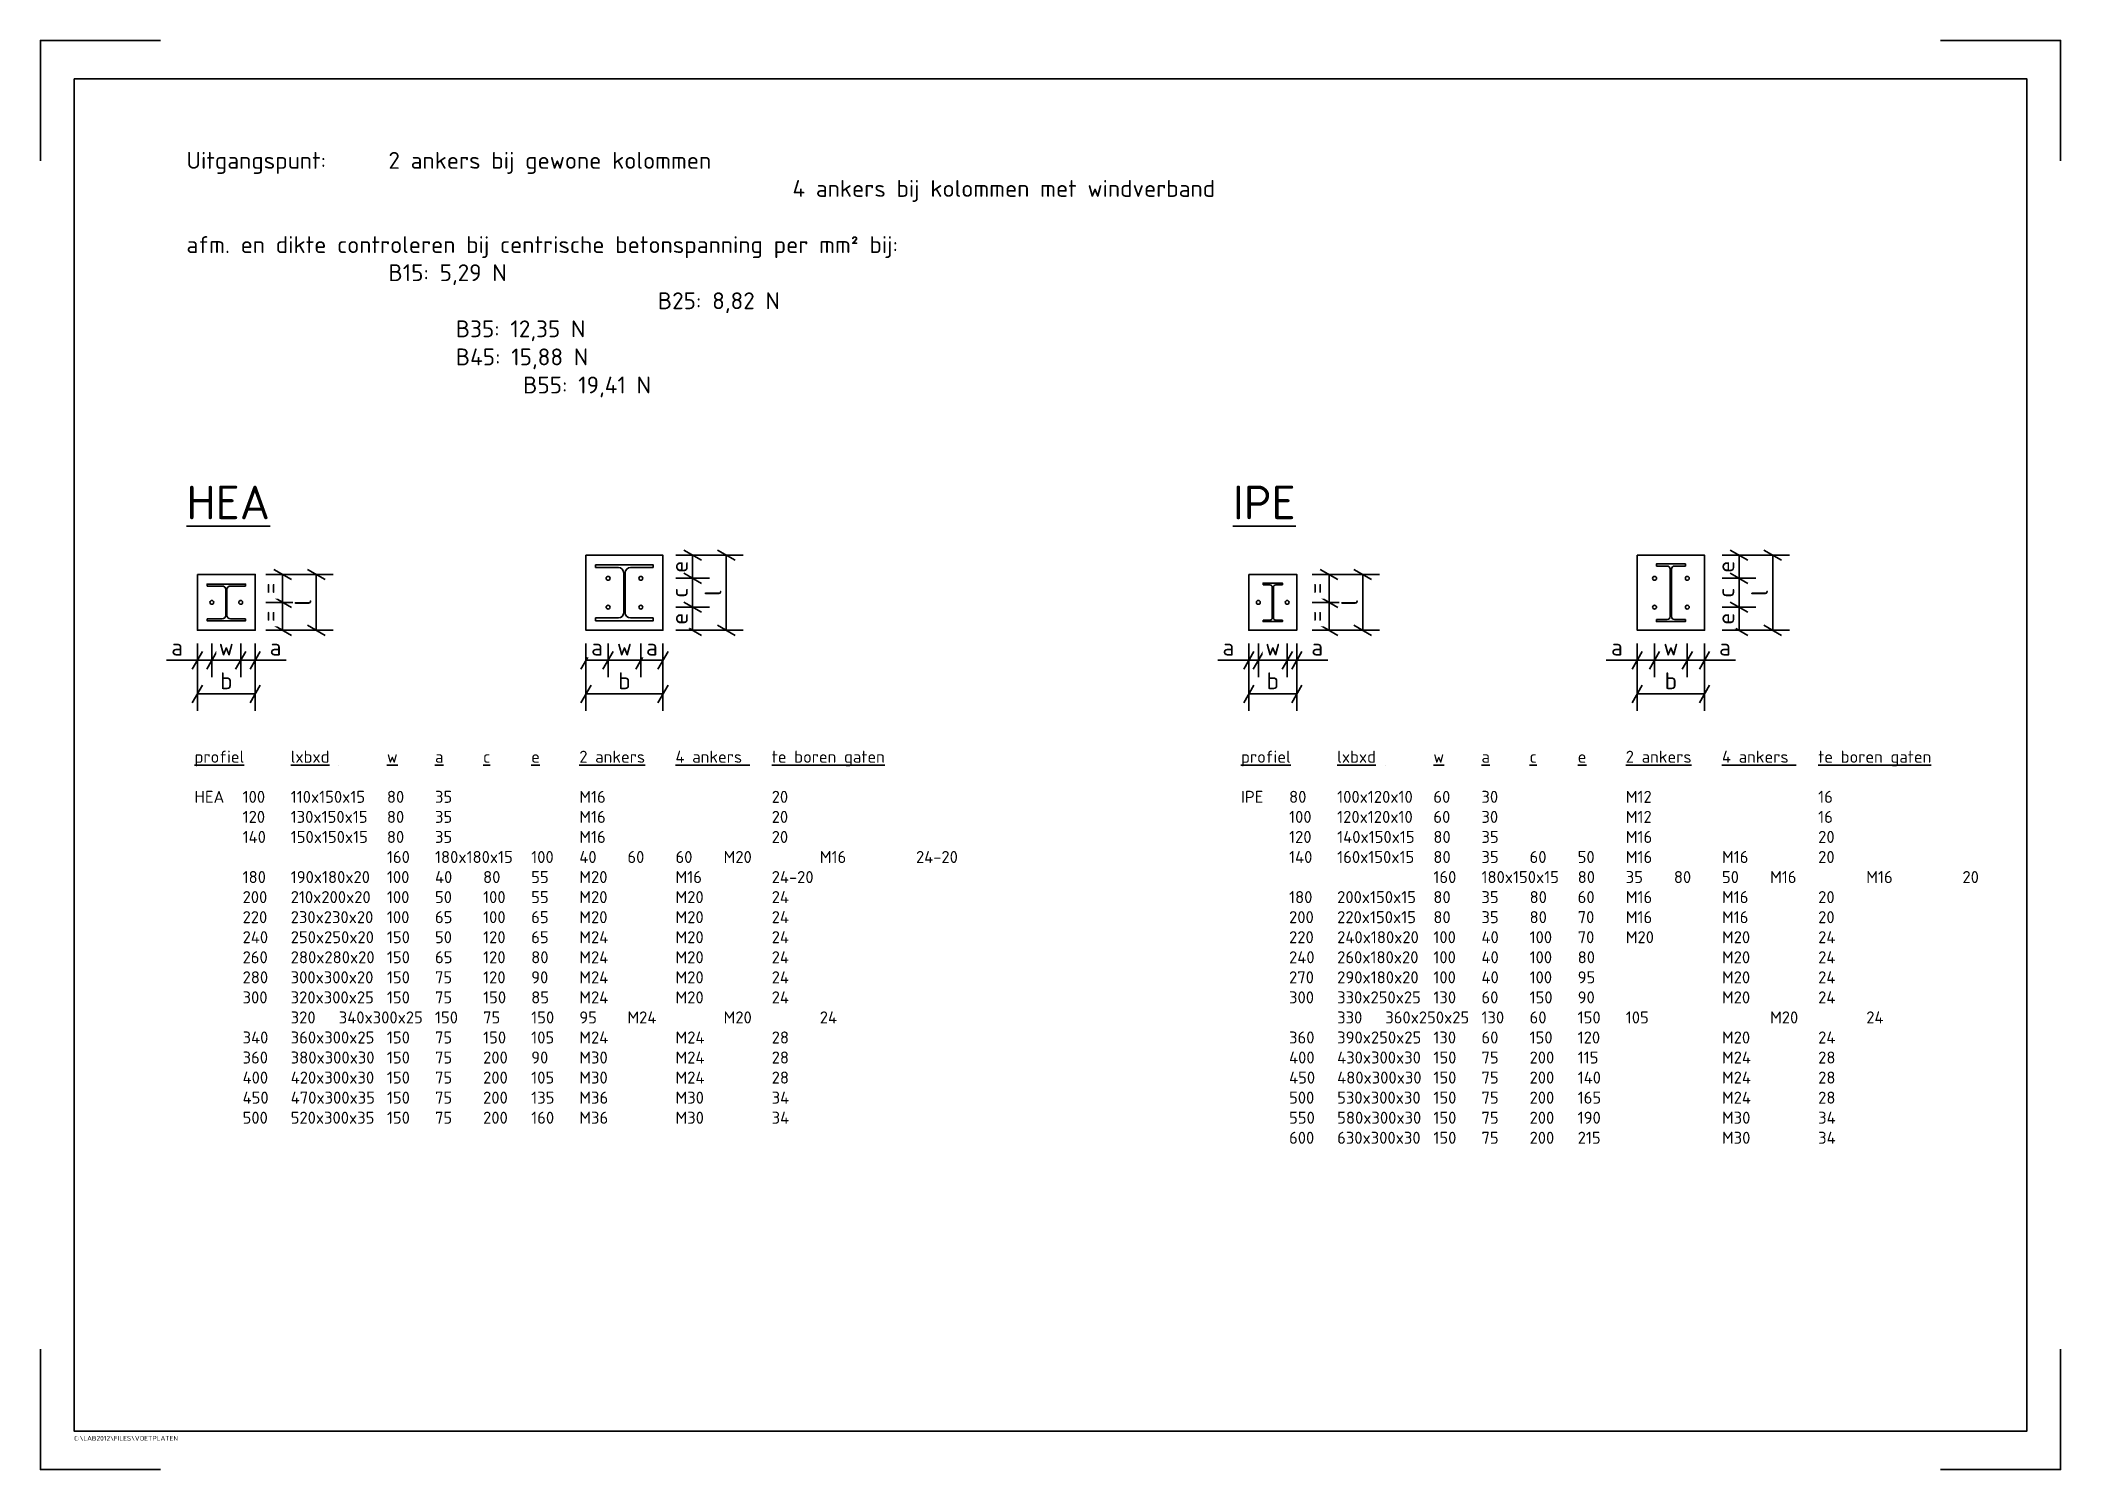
# Model space of a CAD drawing. Header units: millimetres. Extents: x -21000 to 0, y 0 to 14850.
import ezdxf

# ---------------------------------------------------------------- set-up
doc = ezdxf.new("R2010")
doc.units = ezdxf.units.MM
for name, color, linetype in [('AC-0100-SYMBOOL-co-25', 7, 'Continuous'), ('AC-0200-MAAT', 7, 'Continuous'), ('AC-0200-MAAT @ 50', 7, 'Continuous'), ('AC-0300-TEKST-25', 7, 'Continuous'), ('AC-0300-TEKST-35', 2, 'Continuous'), ('AC-0300-TEKST-70', 4, 'Continuous'), ('AC-2100-STAAL-PROF-co-35', 2, 'Continuous')]:
    doc.layers.add(name, color=color, linetype=linetype)
doc.styles.get("Standard").update_dxf_attribs({"font": 'isocpeur.ttf'})
doc.dimstyles.new('STIJL A', dxfattribs={"dimtxt": 3.5, "dimasz": 1, "dimexe": 2.5, "dimexo": 2.5, "dimgap": 1, "dimtad": 1, "dimdec": 0, "dimdsep": 46, "dimtxsty": 'Standard', "dimblk": 'MAATPUNT', "dimcen": 2.5, "dimse1": 1, "dimse2": 1, "dimclrt": 2, "dimadec": 0, "dimazin": 0, "dimtfac": 1, "dimtmove": 0, "dimatfit": 3, "dimldrblk": 'DOT', "dimfxl": 1, "dimtvp": 1, "dimtfill": 1, "dimarcsym": 0})

msp = doc.modelspace()

# ---------------------------------------------------------------- texts
at = {"layer": 'AC-0300-TEKST-25', "char_height": 125, "attachment_point": 1}
for s, insert in [('{\\Lprofiel^Ilxbxd^I^Iw^Ia^Ic^Ie^I2 ankers^I4 ankers ^Ite boren gaten\\P}\\PHEA ^I100^I110x150x15^I80^I35^I^I^IM16^I^I^I^I20\\P ^I120^I130x150x15^I80^I35^I^I^IM16^I^I^I^I20\\P ^I140^I150x150x15^I80^I35^I^I^IM16^I^I^I^I20\\P^I^I^I ^I160^I180x180x15^I100^I40^I60^I60^IM20^I^IM16^I^I24-20\\P ^I180^I190x180x20^I100^I40^I80^I55^IM20^I^IM16^I^I24-20\\P ^I200^I210x200x20^I100^I50^I100^I55^IM20^I^IM20^I^I24\\P ^I220^I230x230x20^I100^I65^I100^I65^IM20^I^IM20^I^I24\\P ^I240^I250x250x20^I150^I50^I120^I65^IM24^I^IM20^I^I24\\P ^I260^I280x280x20^I150^I65^I120^I80^IM24^I^IM20^I^I24\\P ^I280^I300x300x20^I150^I75^I120^I90^IM24^I^IM20^I^I24\\P ^I300^I320x300x25^I150^I75^I150^I85^IM24^I^IM20^I^I24\\P^I ^I320^I340x300x25 ^I150^I75^I150^I95^IM24^I^IM20^I^I24\\P ^I340^I360x300x25^I150^I75^I150^I105^IM24^I^IM24^I^I28\\P ^I360^I380x300x30^I150^I75^I200^I90^IM30^I^IM24^I^I28\\P ^I400^I420x300x30^I150^I75^I200^I105^IM30^I^IM24^I^I28\\P ^I450^I470x300x35^I150^I75^I200^I135^IM36^I^IM30^I^I34\\P ^I500^I520x300x35^I150^I75^I200^I160^IM36^I^IM30^I^I34', (-19398.3, 7469.5)), ('{\\Lprofiel^Ilxbxd^I^Iw^Ia^Ic^Ie^I2 ankers^I4 ankers ^Ite boren gaten\\P}\\PIPE ^I80^I100x120x10^I60^I30^I^I^IM12^I^I^I^I16\\P ^I100^I120x120x10^I60^I30^I^I^IM12^I^I^I^I16\\P ^I120^I140x150x15^I80^I35^I^I^IM16^I^I^I^I20\\P ^I140^I160x150x15^I80^I35^I60^I50^IM16^I^IM16^I^I20\\P^I^I^I ^I160^I180x150x15^I80^I35^I80^I50^IM16^I^IM16^I^I20\\P ^I180^I200x150x15^I80^I35^I80^I60^IM16^I^IM16^I^I20\\P ^I200^I220x150x15^I80^I35^I80^I70^IM16^I^IM16^I^I20\\P ^I220^I240x180x20^I100^I40^I100^I70^IM20^I^IM20^I^I24\\P ^I240^I260x180x20^I100^I40^I100^I80^I^I^IM20^I^I24\\P ^I270^I290x180x20^I100^I40^I100^I95^I^I^IM20^I^I24\\P ^I300^I330x250x25^I130^I60^I150^I90^I^I^IM20^I^I24\\P^I ^I330^I360x250x25 ^I130^I60^I150^I105^I^I^IM20^I^I24\\P ^I360^I390x250x25^I130^I60^I150^I120^I^I^IM20^I^I24\\P ^I400^I430x300x30^I150^I75^I200^I115^I^I^IM24^I^I28\\P ^I450^I480x300x30^I150^I75^I200^I140^I^I^IM24^I^I28\\P ^I500^I530x300x30^I150^I75^I200^I165^I^I^IM24^I^I28\\P ^I550^I580x300x30^I150^I75^I200^I190^I^I^IM30^I^I34\\P ^I600^I630x300x30^I150^I75^I200^I215^I^I^IM30^I^I34', (-8520.1, 7469.5))]:
    msp.add_mtext(s, dxfattribs=dict(at, insert=insert))
at = {"layer": 'AC-0300-TEKST-35', "insert": (-19482.3, 13691), "char_height": 175, "attachment_point": 1}
msp.add_mtext('Uitgangspunt: ^I2 ankers bij gewone kolommen\\P^I^I^I^I^I^I ^I^I^I4 ankers bij kolommen met windverband\\P\\Pafm. en dikte controleren bij centrische betonspanning per mm² bij:\\P ^I^I^IB15: 5,29 N\\P^I^I^I^I ^I^I^IB25: 8,82 N\\P^I ^I^I^IB35: 12,35 N\\P^I ^I^I^IB45: 15,88 N\\P^I^I ^I ^I^IB55: 19,41 N', dxfattribs=at)
at = {"layer": 'AC-0300-TEKST-70', "char_height": 350, "attachment_point": 1}
for s, insert in [('{\\LHEA}', (-19482.3, 10224)), ('{\\LIPE}', (-8604.1, 10224))]:
    msp.add_mtext(s, dxfattribs=dict(at, insert=insert))

# ---------------------------------------------------------------- blocks, each defined once
blk = doc.blocks.new('*U8')
at = {"layer": 'AC-2100-STAAL-PROF-co-35'}
for p, q in [((79, 180), (0, 180)), ((97, 162), (97, 28)), ((103, 162), (103, 28)), ((121, 180), (200, 180)), ((79, 10), (0, 10)), ((200, 0), (0, 0)), ((121, 10), (200, 10))]:
    blk.add_line(p, q, dxfattribs=at)
for points in [[(200, 180), (200, 190), (0, 190), (0, 180)], [(0, 10), (0, 0), (200, 0), (200, 10)]]:
    blk.add_lwpolyline(points, dxfattribs=at)
for centre, start, end in [((79, 162), 0, 90), ((121, 162), 90, 180), ((79, 28), 270, 0), ((121, 28), 180, 270)]:
    blk.add_arc(centre, 18, start, end, dxfattribs=at)
at = {"layer": 'AC-2100-STAAL-PROF-co-35', "lineweight": 0}
blk.add_point((100, 95), dxfattribs=at)
blk = doc.blocks.new('*U2')
at = {"layer": 'AC-2100-STAAL-PROF-co-35'}
for p, q in [((119, 276), (0, 276)), ((146, 249), (146, 41)), ((154, 249), (154, 41)), ((181, 276), (300, 276)), ((119, 14), (0, 14)), ((300, 0), (0, 0)), ((181, 14), (300, 14))]:
    blk.add_line(p, q, dxfattribs=at)
for points in [[(300, 276), (300, 290), (0, 290), (0, 276)], [(0, 14), (0, 0), (300, 0), (300, 14)]]:
    blk.add_lwpolyline(points, dxfattribs=at)
for centre, start, end in [((119, 249), 0, 90), ((181, 249), 90, 180), ((119, 41), 270, 0), ((181, 41), 180, 270)]:
    blk.add_arc(centre, 27, start, end, dxfattribs=at)
at = {"layer": 'AC-2100-STAAL-PROF-co-35', "lineweight": 0}
blk.add_point((150, 145), dxfattribs=at)
blk = doc.blocks.new('_Oblique')
at = {"color": 0, "linetype": 'ByBlock', "lineweight": -2}
blk.add_line((-0.5, -0.5), (0.5, 0.5), dxfattribs=at)
blk = doc.blocks.new('MAATPUNT')
for p, q in [((0, 0), (-1, 0)), ((0, -3.5), (0, 3.5))]:
    blk.add_line(p, q)
at = {"xscale": 3.000000000000007, "yscale": 3, "zscale": 3, "rotation": 195.0000000102671}
blk.add_blockref('_Oblique', (0, 0), dxfattribs=at)
blk = doc.blocks.new('*D10')
at = {"layer": 'AC-0200-MAAT', "color": 0, "lineweight": -2}
blk.add_line((-15279, 8409), (-15149, 8409), dxfattribs=at)
at = {"layer": 'Defpoints', "color": 0}
blk.add_point((-15099, 8961), dxfattribs=at)
at = {"layer": 'AC-0200-MAAT', "color": 0, "lineweight": -2, "xscale": 50, "yscale": 50, "zscale": 50, "rotation": 180}
blk.add_blockref('MAATPUNT', (-15329, 8409), dxfattribs=at)
at = {"layer": 'AC-0200-MAAT', "color": 0, "lineweight": -2, "xscale": 50, "yscale": 50, "zscale": 50}
blk.add_blockref('MAATPUNT', (-15099, 8409), dxfattribs=at)
at = {"layer": 'AC-0200-MAAT', "color": 2, "insert": (-15214, 8546), "char_height": 175, "attachment_point": 5, "bg_fill": 3, "box_fill_scale": 1.1, "bg_fill_color": 256, "bg_fill_true_color": 13158600, "bg_fill_transparency": 552}
blk.add_mtext('a', dxfattribs=at)
at = {"layer": 'Defpoints', "color": 0}
for p in [(-15329, 8721), (-15099, 8409)]:
    blk.add_point(p, dxfattribs=at)
blk = doc.blocks.new('_DOT')
at = {"color": 0, "linetype": 'ByBlock', "lineweight": -2}
blk.add_line((-0.5, 0), (-1, 0), dxfattribs=at)
at = {"color": 0, "linetype": 'ByBlock', "const_width": 0.5}
blk.add_lwpolyline([(-0.25, 0, 1), (0.25, 0, 1)], format="xyb", close=True, dxfattribs=at)
blk = doc.blocks.new('*D11')
at = {"layer": 'AC-0200-MAAT', "color": 0, "lineweight": -2}
blk.add_line((-15049, 8409), (-14809, 8409), dxfattribs=at)
at = {"layer": 'Defpoints', "color": 0}
blk.add_point((-14759, 8961), dxfattribs=at)
at = {"layer": 'AC-0200-MAAT', "color": 0, "lineweight": -2, "xscale": 50, "yscale": 50, "zscale": 50, "rotation": 180}
blk.add_blockref('MAATPUNT', (-15099, 8409), dxfattribs=at)
at = {"layer": 'AC-0200-MAAT', "color": 0, "lineweight": -2, "xscale": 50, "yscale": 50, "zscale": 50}
blk.add_blockref('MAATPUNT', (-14759, 8409), dxfattribs=at)
at = {"layer": 'AC-0200-MAAT', "color": 2, "insert": (-14929, 8546), "char_height": 175, "attachment_point": 5, "bg_fill": 3, "box_fill_scale": 1.1, "bg_fill_color": 256, "bg_fill_true_color": 13158600, "bg_fill_transparency": 1422}
blk.add_mtext('w', dxfattribs=at)
at = {"layer": 'Defpoints', "color": 0}
for p in [(-15099, 8721), (-14759, 8409)]:
    blk.add_point(p, dxfattribs=at)
blk = doc.blocks.new('*D12')
at = {"layer": 'AC-0200-MAAT', "color": 0, "lineweight": -2}
blk.add_line((-14579, 8409), (-14709, 8409), dxfattribs=at)
at = {"layer": 'Defpoints', "color": 0}
blk.add_point((-14759, 8961), dxfattribs=at)
at = {"layer": 'AC-0200-MAAT', "color": 0, "lineweight": -2, "xscale": 50, "yscale": 50, "zscale": 50, "rotation": 180}
blk.add_blockref('MAATPUNT', (-14759, 8409), dxfattribs=at)
at = {"layer": 'AC-0200-MAAT', "color": 0, "lineweight": -2, "xscale": 50, "yscale": 50, "zscale": 50}
blk.add_blockref('MAATPUNT', (-14529, 8409), dxfattribs=at)
at = {"layer": 'AC-0200-MAAT', "color": 2, "insert": (-14644, 8546), "char_height": 175, "attachment_point": 5, "bg_fill": 3, "box_fill_scale": 1.1, "bg_fill_color": 256, "bg_fill_true_color": 13158600, "bg_fill_transparency": 1287}
blk.add_mtext('a', dxfattribs=at)
at = {"layer": 'Defpoints', "color": 0}
for p in [(-14529, 8721), (-14759, 8409)]:
    blk.add_point(p, dxfattribs=at)
blk = doc.blocks.new('*D13')
at = {"layer": 'AC-0200-MAAT', "color": 0, "lineweight": -2}
blk.add_line((-15279, 8059), (-14579, 8059), dxfattribs=at)
at = {"layer": 'Defpoints', "color": 0}
for p in [(-15329, 8721), (-14529, 8721), (-14529, 8059)]:
    blk.add_point(p, dxfattribs=at)
at = {"layer": 'AC-0200-MAAT', "color": 0, "lineweight": -2, "xscale": 50, "yscale": 50, "zscale": 50, "rotation": 180}
blk.add_blockref('MAATPUNT', (-15329, 8059), dxfattribs=at)
at = {"layer": 'AC-0200-MAAT', "color": 0, "lineweight": -2, "xscale": 50, "yscale": 50, "zscale": 50}
blk.add_blockref('MAATPUNT', (-14529, 8059), dxfattribs=at)
at = {"layer": 'AC-0200-MAAT', "color": 2, "insert": (-14929, 8196), "char_height": 175, "attachment_point": 5, "bg_fill": 3, "box_fill_scale": 1.1, "bg_fill_color": 256, "bg_fill_true_color": 13158600, "bg_fill_transparency": 1687}
blk.add_mtext('b', dxfattribs=at)
blk = doc.blocks.new('*D17')
at = {"layer": 'AC-0200-MAAT', "color": 0, "lineweight": -2}
for p, q in [((-19418, 8409), (-19690, 8409)), ((-19218, 8409), (-19368, 8409)), ((-19168, 8409), (-19118, 8409))]:
    blk.add_line(p, q, dxfattribs=at)
at = {"layer": 'Defpoints', "color": 0}
for p in [(-19218, 9011), (-19368, 8721), (-19218, 8409)]:
    blk.add_point(p, dxfattribs=at)
at = {"layer": 'AC-0200-MAAT', "color": 0, "lineweight": -2, "xscale": 50, "yscale": 50, "zscale": 50}
blk.add_blockref('MAATPUNT', (-19368, 8409), dxfattribs=at)
at = {"layer": 'AC-0200-MAAT', "color": 0, "lineweight": -2, "xscale": 50, "yscale": 50, "zscale": 50, "rotation": 180}
blk.add_blockref('MAATPUNT', (-19218, 8409), dxfattribs=at)
at = {"layer": 'AC-0200-MAAT', "color": 2, "insert": (-19579, 8546), "char_height": 175, "attachment_point": 5, "bg_fill": 3, "box_fill_scale": 1.1, "bg_fill_color": 256, "bg_fill_true_color": 13158600, "bg_fill_transparency": 2807}
blk.add_mtext('a', dxfattribs=at)
blk = doc.blocks.new('*D14')
at = {"layer": 'AC-0200-MAAT', "color": 0, "lineweight": -2}
blk.add_line((-19168, 8409), (-18968, 8409), dxfattribs=at)
at = {"layer": 'Defpoints', "color": 0}
for p in [(-19218, 9011), (-18918, 9011)]:
    blk.add_point(p, dxfattribs=at)
at = {"layer": 'AC-0200-MAAT', "color": 0, "lineweight": -2, "xscale": 50, "yscale": 50, "zscale": 50, "rotation": 180}
blk.add_blockref('MAATPUNT', (-19218, 8409), dxfattribs=at)
at = {"layer": 'AC-0200-MAAT', "color": 0, "lineweight": -2, "xscale": 50, "yscale": 50, "zscale": 50}
blk.add_blockref('MAATPUNT', (-18918, 8409), dxfattribs=at)
at = {"layer": 'AC-0200-MAAT', "color": 2, "insert": (-19068, 8546), "char_height": 175, "attachment_point": 5, "bg_fill": 3, "box_fill_scale": 1.1, "bg_fill_color": 256, "bg_fill_true_color": 13158600, "bg_fill_transparency": 1432}
blk.add_mtext('w', dxfattribs=at)
at = {"layer": 'Defpoints', "color": 0}
blk.add_point((-18918, 8409), dxfattribs=at)
blk = doc.blocks.new('*D15')
at = {"layer": 'AC-0200-MAAT', "color": 0, "lineweight": -2}
for p, q in [((-18968, 8409), (-19018, 8409)), ((-18918, 8409), (-18768, 8409)), ((-18718, 8409), (-18445, 8409))]:
    blk.add_line(p, q, dxfattribs=at)
at = {"layer": 'Defpoints', "color": 0}
for p in [(-18918, 9011), (-18768, 8721), (-18918, 8409)]:
    blk.add_point(p, dxfattribs=at)
at = {"layer": 'AC-0200-MAAT', "color": 0, "lineweight": -2, "xscale": 50, "yscale": 50, "zscale": 50}
blk.add_blockref('MAATPUNT', (-18918, 8409), dxfattribs=at)
at = {"layer": 'AC-0200-MAAT', "color": 0, "lineweight": -2, "xscale": 50, "yscale": 50, "zscale": 50, "rotation": 180}
blk.add_blockref('MAATPUNT', (-18768, 8409), dxfattribs=at)
at = {"layer": 'AC-0200-MAAT', "color": 2, "insert": (-18556, 8546), "char_height": 175, "attachment_point": 5, "bg_fill": 3, "box_fill_scale": 1.1, "bg_fill_color": 256, "bg_fill_true_color": 13158600, "bg_fill_transparency": 2737}
blk.add_mtext('a', dxfattribs=at)
blk = doc.blocks.new('*D16')
at = {"layer": 'AC-0200-MAAT', "color": 0, "lineweight": -2}
blk.add_line((-19318, 8059), (-18818, 8059), dxfattribs=at)
at = {"layer": 'Defpoints', "color": 0}
for p in [(-19368, 8721), (-18768, 8721), (-18768, 8059)]:
    blk.add_point(p, dxfattribs=at)
at = {"layer": 'AC-0200-MAAT', "color": 0, "lineweight": -2, "xscale": 50, "yscale": 50, "zscale": 50, "rotation": 180}
blk.add_blockref('MAATPUNT', (-19368, 8059), dxfattribs=at)
at = {"layer": 'AC-0200-MAAT', "color": 0, "lineweight": -2, "xscale": 50, "yscale": 50, "zscale": 50}
blk.add_blockref('MAATPUNT', (-18768, 8059), dxfattribs=at)
at = {"layer": 'AC-0200-MAAT', "color": 2, "insert": (-19068, 8196), "char_height": 175, "attachment_point": 5, "bg_fill": 3, "box_fill_scale": 1.1, "bg_fill_color": 256, "bg_fill_true_color": 13158600, "bg_fill_transparency": 1712}
blk.add_mtext('b', dxfattribs=at)
blk = doc.blocks.new('*D18')
at = {"layer": 'AC-0200-MAAT', "color": 0, "lineweight": -2}
blk.add_line((-18483, 8771), (-18483, 8961), dxfattribs=at)
at = {"layer": 'Defpoints', "color": 0}
for p in [(-19220, 9011), (-19070, 8721)]:
    blk.add_point(p, dxfattribs=at)
at = {"layer": 'AC-0200-MAAT', "color": 0, "lineweight": -2, "xscale": 50, "yscale": 50, "zscale": 50}
for p, rotation in [((-18483, 9011), 90), ((-18483, 8721), 270)]:
    blk.add_blockref('MAATPUNT', p, dxfattribs=dict(at, rotation=rotation))
at = {"layer": 'AC-0200-MAAT', "color": 2, "insert": (-18621, 8866), "char_height": 175, "attachment_point": 5, "rotation": 90, "bg_fill": 3, "box_fill_scale": 1.1, "bg_fill_color": 256, "bg_fill_true_color": 13158600, "bg_fill_transparency": 1412}
blk.add_mtext('=', dxfattribs=at)
at = {"layer": 'Defpoints', "color": 0}
blk.add_point((-18483, 9011), dxfattribs=at)
blk = doc.blocks.new('*D19')
at = {"layer": 'AC-0200-MAAT', "color": 0, "lineweight": -2}
blk.add_line((-18483, 9061), (-18483, 9251), dxfattribs=at)
at = {"layer": 'Defpoints', "color": 0}
blk.add_point((-19070, 9301), dxfattribs=at)
at = {"layer": 'AC-0200-MAAT', "color": 0, "lineweight": -2, "xscale": 50, "yscale": 50, "zscale": 50}
for p, rotation in [((-18483, 9301), 90), ((-18483, 9011), 270)]:
    blk.add_blockref('MAATPUNT', p, dxfattribs=dict(at, rotation=rotation))
at = {"layer": 'AC-0200-MAAT', "color": 2, "insert": (-18621, 9156), "char_height": 175, "attachment_point": 5, "rotation": 90, "bg_fill": 3, "box_fill_scale": 1.1, "bg_fill_color": 256, "bg_fill_true_color": 13158600, "bg_fill_transparency": 1897}
blk.add_mtext('=', dxfattribs=at)
at = {"layer": 'Defpoints', "color": 0}
for p in [(-18483, 9301), (-18489, 9011)]:
    blk.add_point(p, dxfattribs=at)
blk = doc.blocks.new('*D20')
at = {"layer": 'AC-0200-MAAT', "color": 0, "lineweight": -2}
blk.add_line((-18133, 9251), (-18133, 8771), dxfattribs=at)
at = {"layer": 'Defpoints', "color": 0}
for p in [(-19070, 9301), (-19070, 8721), (-18133, 8721)]:
    blk.add_point(p, dxfattribs=at)
at = {"layer": 'AC-0200-MAAT', "color": 0, "lineweight": -2, "xscale": 50, "yscale": 50, "zscale": 50}
for p, rotation in [((-18133, 9301), 90), ((-18133, 8721), 270)]:
    blk.add_blockref('MAATPUNT', p, dxfattribs=dict(at, rotation=rotation))
at = {"layer": 'AC-0200-MAAT', "color": 2, "insert": (-18271, 9011), "char_height": 175, "attachment_point": 5, "rotation": 90, "bg_fill": 3, "box_fill_scale": 1.1, "bg_fill_color": 256, "bg_fill_true_color": 13158600, "bg_fill_transparency": 2827}
blk.add_mtext('l', dxfattribs=at)
blk = doc.blocks.new('*D21')
at = {"layer": 'AC-0200-MAAT', "color": 0, "lineweight": -2}
blk.add_line((-14221, 9311), (-14221, 9451), dxfattribs=at)
at = {"layer": 'Defpoints', "color": 0}
blk.add_point((-14759, 9261), dxfattribs=at)
at = {"layer": 'AC-0200-MAAT', "color": 0, "lineweight": -2, "xscale": 50, "yscale": 50, "zscale": 50}
for p, rotation in [((-14221, 9501), 90), ((-14221, 9261), 270)]:
    blk.add_blockref('MAATPUNT', p, dxfattribs=dict(at, rotation=rotation))
at = {"layer": 'AC-0200-MAAT', "color": 2, "insert": (-14358, 9381), "char_height": 175, "attachment_point": 5, "rotation": 90, "bg_fill": 3, "box_fill_scale": 1.1, "bg_fill_color": 256, "bg_fill_true_color": 13158600, "bg_fill_transparency": 1752}
blk.add_mtext('e', dxfattribs=at)
at = {"layer": 'Defpoints', "color": 0}
for p in [(-14529, 9501), (-14221, 9501)]:
    blk.add_point(p, dxfattribs=at)
blk = doc.blocks.new('*D22')
at = {"layer": 'AC-0200-MAAT', "color": 0, "lineweight": -2}
blk.add_line((-14221, 9211), (-14221, 9011), dxfattribs=at)
at = {"layer": 'Defpoints', "color": 0}
for p in [(-14759, 9261), (-14759, 8961)]:
    blk.add_point(p, dxfattribs=at)
at = {"layer": 'AC-0200-MAAT', "color": 0, "lineweight": -2, "xscale": 50, "yscale": 50, "zscale": 50}
for p, rotation in [((-14221, 9261), 90), ((-14221, 8961), 270)]:
    blk.add_blockref('MAATPUNT', p, dxfattribs=dict(at, rotation=rotation))
at = {"layer": 'AC-0200-MAAT', "color": 2, "insert": (-14358, 9111), "char_height": 175, "attachment_point": 5, "rotation": 90, "bg_fill": 3, "box_fill_scale": 1.1, "bg_fill_color": 256, "bg_fill_true_color": 13158600, "bg_fill_transparency": 1887}
blk.add_mtext('c', dxfattribs=at)
at = {"layer": 'Defpoints', "color": 0}
blk.add_point((-14221, 8961), dxfattribs=at)
blk = doc.blocks.new('*D23')
at = {"layer": 'AC-0200-MAAT', "color": 0, "lineweight": -2}
blk.add_line((-14221, 8911), (-14221, 8771), dxfattribs=at)
at = {"layer": 'Defpoints', "color": 0}
for p in [(-14759, 8961), (-3951, 8721)]:
    blk.add_point(p, dxfattribs=at)
at = {"layer": 'AC-0200-MAAT', "color": 0, "lineweight": -2, "xscale": 50, "yscale": 50, "zscale": 50}
for p, rotation in [((-14221, 8961), 90), ((-14221, 8721), 270)]:
    blk.add_blockref('MAATPUNT', p, dxfattribs=dict(at, rotation=rotation))
at = {"layer": 'AC-0200-MAAT', "color": 2, "insert": (-14358, 8841), "char_height": 175, "attachment_point": 5, "rotation": 90, "bg_fill": 3, "box_fill_scale": 1.1, "bg_fill_color": 256, "bg_fill_true_color": 13158600, "bg_fill_transparency": 3672}
blk.add_mtext('e', dxfattribs=at)
at = {"layer": 'Defpoints', "color": 0}
blk.add_point((-14221, 8721), dxfattribs=at)
blk = doc.blocks.new('*D24')
at = {"layer": 'AC-0200-MAAT', "color": 0, "lineweight": -2}
blk.add_line((-13871, 9451), (-13871, 8771), dxfattribs=at)
at = {"layer": 'Defpoints', "color": 0}
for p in [(-14529, 9501), (-14529, 8721), (-13871, 8721)]:
    blk.add_point(p, dxfattribs=at)
at = {"layer": 'AC-0200-MAAT', "color": 0, "lineweight": -2, "xscale": 50, "yscale": 50, "zscale": 50}
for p, rotation in [((-13871, 9501), 90), ((-13871, 8721), 270)]:
    blk.add_blockref('MAATPUNT', p, dxfattribs=dict(at, rotation=rotation))
at = {"layer": 'AC-0200-MAAT', "color": 2, "insert": (-14008, 9111), "char_height": 175, "attachment_point": 5, "rotation": 90, "bg_fill": 3, "box_fill_scale": 1.1, "bg_fill_color": 256, "bg_fill_true_color": 13158600, "bg_fill_transparency": 672}
blk.add_mtext('l', dxfattribs=at)
blk = doc.blocks.new('A3')
at = {"color": 1}
for points in [[(-420.00236, 272), (-420.00236, 297), (-395.00236, 297)], [(0, 272), (0, 297), (-25, 297)], [(-420.00236, 25), (-420.00236, 0), (-395.00236, 0)], [(0, 25), (0, 0), (-25, 0)]]:
    blk.add_lwpolyline(points, dxfattribs=at)
at = {"color": 4}
blk.add_lwpolyline([(-413.00236, 289), (-7, 289), (-7, 8), (-413.00236, 8)], close=True, dxfattribs=at)
at = {"color": 1, "insert": (-413.00236, 7), "char_height": 1, "attachment_point": 1}
blk.add_mtext('C:\\\\LAB2012\\\\FILES\\\\VOETPLATEN', dxfattribs=at)
blk = doc.blocks.new('*D39')
at = {"layer": 'AC-0200-MAAT', "color": 0, "lineweight": -2}
for p, q in [((-4451, 8409), (-4723, 8409)), ((-4221, 8409), (-4401, 8409)), ((-4171, 8409), (-4121, 8409))]:
    blk.add_line(p, q, dxfattribs=at)
at = {"layer": 'Defpoints', "color": 0}
for p in [(-4221, 8961), (-4401, 8721), (-4221, 8409)]:
    blk.add_point(p, dxfattribs=at)
at = {"layer": 'AC-0200-MAAT', "color": 0, "lineweight": -2, "xscale": 50, "yscale": 50, "zscale": 50}
blk.add_blockref('MAATPUNT', (-4401, 8409), dxfattribs=at)
at = {"layer": 'AC-0200-MAAT', "color": 0, "lineweight": -2, "xscale": 50, "yscale": 50, "zscale": 50, "rotation": 180}
blk.add_blockref('MAATPUNT', (-4221, 8409), dxfattribs=at)
at = {"layer": 'AC-0200-MAAT', "color": 2, "insert": (-4612, 8546), "char_height": 175, "attachment_point": 5, "bg_fill": 3, "box_fill_scale": 1.1, "bg_fill_color": 256, "bg_fill_true_color": 13158600, "bg_fill_transparency": 2932}
blk.add_mtext('a', dxfattribs=at)
blk = doc.blocks.new('*D26')
at = {"layer": 'AC-0200-MAAT', "color": 0, "lineweight": -2}
blk.add_line((-4171, 8409), (-3931, 8409), dxfattribs=at)
at = {"layer": 'Defpoints', "color": 0}
blk.add_point((-3881, 8961), dxfattribs=at)
at = {"layer": 'AC-0200-MAAT', "color": 0, "lineweight": -2, "xscale": 50, "yscale": 50, "zscale": 50, "rotation": 180}
blk.add_blockref('MAATPUNT', (-4221, 8409), dxfattribs=at)
at = {"layer": 'AC-0200-MAAT', "color": 0, "lineweight": -2, "xscale": 50, "yscale": 50, "zscale": 50}
blk.add_blockref('MAATPUNT', (-3881, 8409), dxfattribs=at)
at = {"layer": 'AC-0200-MAAT', "color": 2, "insert": (-4051, 8546), "char_height": 175, "attachment_point": 5, "bg_fill": 3, "box_fill_scale": 1.1, "bg_fill_color": 256, "bg_fill_true_color": 13158600, "bg_fill_transparency": 6537}
blk.add_mtext('w', dxfattribs=at)
at = {"layer": 'Defpoints', "color": 0}
for p in [(-4221, 8721), (-3881, 8409)]:
    blk.add_point(p, dxfattribs=at)
blk = doc.blocks.new('*D27')
at = {"layer": 'AC-0200-MAAT', "color": 0, "lineweight": -2}
for p, q in [((-3931, 8409), (-3981, 8409)), ((-3881, 8409), (-3701, 8409)), ((-3651, 8409), (-3378, 8409))]:
    blk.add_line(p, q, dxfattribs=at)
at = {"layer": 'Defpoints', "color": 0}
for p in [(-3881, 8961), (-3701, 8721), (-3881, 8409)]:
    blk.add_point(p, dxfattribs=at)
at = {"layer": 'AC-0200-MAAT', "color": 0, "lineweight": -2, "xscale": 50, "yscale": 50, "zscale": 50}
blk.add_blockref('MAATPUNT', (-3881, 8409), dxfattribs=at)
at = {"layer": 'AC-0200-MAAT', "color": 0, "lineweight": -2, "xscale": 50, "yscale": 50, "zscale": 50, "rotation": 180}
blk.add_blockref('MAATPUNT', (-3701, 8409), dxfattribs=at)
at = {"layer": 'AC-0200-MAAT', "color": 2, "insert": (-3489, 8546), "char_height": 175, "attachment_point": 5, "bg_fill": 3, "box_fill_scale": 1.1, "bg_fill_color": 256, "bg_fill_true_color": 13158600, "bg_fill_transparency": 5602}
blk.add_mtext('a', dxfattribs=at)
blk = doc.blocks.new('*D28')
at = {"layer": 'AC-0200-MAAT', "color": 0, "lineweight": -2}
blk.add_line((-4351, 8059), (-3751, 8059), dxfattribs=at)
at = {"layer": 'Defpoints', "color": 0}
for p in [(-4401, 8721), (-3701, 8721), (-3701, 8059)]:
    blk.add_point(p, dxfattribs=at)
at = {"layer": 'AC-0200-MAAT', "color": 0, "lineweight": -2, "xscale": 50, "yscale": 50, "zscale": 50, "rotation": 180}
blk.add_blockref('MAATPUNT', (-4401, 8059), dxfattribs=at)
at = {"layer": 'AC-0200-MAAT', "color": 0, "lineweight": -2, "xscale": 50, "yscale": 50, "zscale": 50}
blk.add_blockref('MAATPUNT', (-3701, 8059), dxfattribs=at)
at = {"layer": 'AC-0200-MAAT', "color": 2, "insert": (-4051, 8196), "char_height": 175, "attachment_point": 5, "bg_fill": 3, "box_fill_scale": 1.1, "bg_fill_color": 256, "bg_fill_true_color": 13158600, "bg_fill_transparency": 4002}
blk.add_mtext('b', dxfattribs=at)
blk = doc.blocks.new('*D29')
at = {"layer": 'AC-0200-MAAT', "color": 0, "lineweight": -2}
for p, q in [((-8489, 8409), (-8762, 8409)), ((-8339, 8409), (-8439, 8409)), ((-8289, 8409), (-8239, 8409))]:
    blk.add_line(p, q, dxfattribs=at)
at = {"layer": 'Defpoints', "color": 0}
for p in [(-8339, 9011), (-8439, 8721), (-8339, 8409)]:
    blk.add_point(p, dxfattribs=at)
at = {"layer": 'AC-0200-MAAT', "color": 0, "lineweight": -2, "xscale": 50, "yscale": 50, "zscale": 50}
blk.add_blockref('MAATPUNT', (-8439, 8409), dxfattribs=at)
at = {"layer": 'AC-0200-MAAT', "color": 0, "lineweight": -2, "xscale": 50, "yscale": 50, "zscale": 50, "rotation": 180}
blk.add_blockref('MAATPUNT', (-8339, 8409), dxfattribs=at)
at = {"layer": 'AC-0200-MAAT', "color": 2, "insert": (-8651, 8546), "char_height": 175, "attachment_point": 5, "bg_fill": 3, "box_fill_scale": 1.1, "bg_fill_color": 256, "bg_fill_true_color": 13158600, "bg_fill_transparency": 7947}
blk.add_mtext('a', dxfattribs=at)
blk = doc.blocks.new('*D30')
at = {"layer": 'AC-0200-MAAT', "color": 0, "lineweight": -2}
blk.add_line((-8289, 8409), (-8089, 8409), dxfattribs=at)
at = {"layer": 'Defpoints', "color": 0}
for p in [(-8339, 9011), (-8039, 9011)]:
    blk.add_point(p, dxfattribs=at)
at = {"layer": 'AC-0200-MAAT', "color": 0, "lineweight": -2, "xscale": 50, "yscale": 50, "zscale": 50, "rotation": 180}
blk.add_blockref('MAATPUNT', (-8339, 8409), dxfattribs=at)
at = {"layer": 'AC-0200-MAAT', "color": 0, "lineweight": -2, "xscale": 50, "yscale": 50, "zscale": 50}
blk.add_blockref('MAATPUNT', (-8039, 8409), dxfattribs=at)
at = {"layer": 'AC-0200-MAAT', "color": 2, "insert": (-8189, 8546), "char_height": 175, "attachment_point": 5, "bg_fill": 3, "box_fill_scale": 1.1, "bg_fill_color": 256, "bg_fill_true_color": 13158600, "bg_fill_transparency": 6537}
blk.add_mtext('w', dxfattribs=at)
at = {"layer": 'Defpoints', "color": 0}
blk.add_point((-8039, 8409), dxfattribs=at)
blk = doc.blocks.new('*D31')
at = {"layer": 'AC-0200-MAAT', "color": 0, "lineweight": -2}
for p, q in [((-8089, 8409), (-8139, 8409)), ((-8039, 8409), (-7939, 8409)), ((-7889, 8409), (-7617, 8409))]:
    blk.add_line(p, q, dxfattribs=at)
at = {"layer": 'Defpoints', "color": 0}
for p in [(-8039, 9011), (-7939, 8721), (-8039, 8409)]:
    blk.add_point(p, dxfattribs=at)
at = {"layer": 'AC-0200-MAAT', "color": 0, "lineweight": -2, "xscale": 50, "yscale": 50, "zscale": 50}
blk.add_blockref('MAATPUNT', (-8039, 8409), dxfattribs=at)
at = {"layer": 'AC-0200-MAAT', "color": 0, "lineweight": -2, "xscale": 50, "yscale": 50, "zscale": 50, "rotation": 180}
blk.add_blockref('MAATPUNT', (-7939, 8409), dxfattribs=at)
at = {"layer": 'AC-0200-MAAT', "color": 2, "insert": (-7728, 8546), "char_height": 175, "attachment_point": 5, "bg_fill": 3, "box_fill_scale": 1.1, "bg_fill_color": 256, "bg_fill_true_color": 13158600, "bg_fill_transparency": 7607}
blk.add_mtext('a', dxfattribs=at)
blk = doc.blocks.new('*D32')
at = {"layer": 'AC-0200-MAAT', "color": 0, "lineweight": -2}
blk.add_line((-8389, 8059), (-7989, 8059), dxfattribs=at)
at = {"layer": 'Defpoints', "color": 0}
for p in [(-8439, 8721), (-7939, 8721), (-7939, 8059)]:
    blk.add_point(p, dxfattribs=at)
at = {"layer": 'AC-0200-MAAT', "color": 0, "lineweight": -2, "xscale": 50, "yscale": 50, "zscale": 50, "rotation": 180}
blk.add_blockref('MAATPUNT', (-8439, 8059), dxfattribs=at)
at = {"layer": 'AC-0200-MAAT', "color": 0, "lineweight": -2, "xscale": 50, "yscale": 50, "zscale": 50}
blk.add_blockref('MAATPUNT', (-7939, 8059), dxfattribs=at)
at = {"layer": 'AC-0200-MAAT', "color": 2, "insert": (-8189, 8196), "char_height": 175, "attachment_point": 5, "bg_fill": 3, "box_fill_scale": 1.1, "bg_fill_color": 256, "bg_fill_true_color": 13158600, "bg_fill_transparency": 7947}
blk.add_mtext('b', dxfattribs=at)
blk = doc.blocks.new('*D33')
at = {"layer": 'AC-0200-MAAT', "color": 0, "lineweight": -2}
blk.add_line((-7605, 8771), (-7605, 8961), dxfattribs=at)
at = {"layer": 'Defpoints', "color": 0}
for p in [(-8342, 9011), (-8192, 8721)]:
    blk.add_point(p, dxfattribs=at)
at = {"layer": 'AC-0200-MAAT', "color": 0, "lineweight": -2, "xscale": 50, "yscale": 50, "zscale": 50}
for p, rotation in [((-7605, 9011), 90), ((-7605, 8721), 270)]:
    blk.add_blockref('MAATPUNT', p, dxfattribs=dict(at, rotation=rotation))
at = {"layer": 'AC-0200-MAAT', "color": 2, "insert": (-7742, 8866), "char_height": 175, "attachment_point": 5, "rotation": 90, "bg_fill": 3, "box_fill_scale": 1.1, "bg_fill_color": 256, "bg_fill_true_color": 13158600, "bg_fill_transparency": 6537}
blk.add_mtext('=', dxfattribs=at)
at = {"layer": 'Defpoints', "color": 0}
blk.add_point((-7605, 9011), dxfattribs=at)
blk = doc.blocks.new('*D34')
at = {"layer": 'AC-0200-MAAT', "color": 0, "lineweight": -2}
blk.add_line((-7605, 9061), (-7605, 9251), dxfattribs=at)
at = {"layer": 'Defpoints', "color": 0}
blk.add_point((-8192, 9301), dxfattribs=at)
at = {"layer": 'AC-0200-MAAT', "color": 0, "lineweight": -2, "xscale": 50, "yscale": 50, "zscale": 50}
for p, rotation in [((-7605, 9301), 90), ((-7605, 9011), 270)]:
    blk.add_blockref('MAATPUNT', p, dxfattribs=dict(at, rotation=rotation))
at = {"layer": 'AC-0200-MAAT', "color": 2, "insert": (-7742, 9156), "char_height": 175, "attachment_point": 5, "rotation": 90, "bg_fill": 3, "box_fill_scale": 1.1, "bg_fill_color": 256, "bg_fill_true_color": 13158600, "bg_fill_transparency": 6537}
blk.add_mtext('=', dxfattribs=at)
at = {"layer": 'Defpoints', "color": 0}
for p in [(-7605, 9301), (-7611, 9011)]:
    blk.add_point(p, dxfattribs=at)
blk = doc.blocks.new('*D35')
at = {"layer": 'AC-0200-MAAT', "color": 0, "lineweight": -2}
blk.add_line((-7255, 9251), (-7255, 8771), dxfattribs=at)
at = {"layer": 'Defpoints', "color": 0}
for p in [(-8192, 9301), (-8192, 8721), (-7255, 8721)]:
    blk.add_point(p, dxfattribs=at)
at = {"layer": 'AC-0200-MAAT', "color": 0, "lineweight": -2, "xscale": 50, "yscale": 50, "zscale": 50}
for p, rotation in [((-7255, 9301), 90), ((-7255, 8721), 270)]:
    blk.add_blockref('MAATPUNT', p, dxfattribs=dict(at, rotation=rotation))
at = {"layer": 'AC-0200-MAAT', "color": 2, "insert": (-7392, 9011), "char_height": 175, "attachment_point": 5, "rotation": 90, "bg_fill": 3, "box_fill_scale": 1.1, "bg_fill_color": 256, "bg_fill_true_color": 13158600, "bg_fill_transparency": 6537}
blk.add_mtext('l', dxfattribs=at)
blk = doc.blocks.new('*D36')
at = {"layer": 'AC-0200-MAAT', "color": 0, "lineweight": -2}
blk.add_line((-3342, 9311), (-3342, 9451), dxfattribs=at)
at = {"layer": 'Defpoints', "color": 0}
for p in [(-3701, 9501), (-3881, 9261)]:
    blk.add_point(p, dxfattribs=at)
at = {"layer": 'AC-0200-MAAT', "color": 0, "lineweight": -2, "xscale": 50, "yscale": 50, "zscale": 50}
for p, rotation in [((-3342, 9501), 90), ((-3342, 9261), 270)]:
    blk.add_blockref('MAATPUNT', p, dxfattribs=dict(at, rotation=rotation))
at = {"layer": 'AC-0200-MAAT', "color": 2, "insert": (-3480, 9381), "char_height": 175, "attachment_point": 5, "rotation": 90, "bg_fill": 3, "box_fill_scale": 1.1, "bg_fill_color": 256, "bg_fill_true_color": 13158600, "bg_fill_transparency": 1887}
blk.add_mtext('e', dxfattribs=at)
at = {"layer": 'Defpoints', "color": 0}
blk.add_point((-3342, 9501), dxfattribs=at)
blk = doc.blocks.new('*D37')
at = {"layer": 'AC-0200-MAAT', "color": 0, "lineweight": -2}
blk.add_line((-3342, 9211), (-3342, 9011), dxfattribs=at)
at = {"layer": 'Defpoints', "color": 0}
for p in [(-3881, 9261), (-3881, 8961)]:
    blk.add_point(p, dxfattribs=at)
at = {"layer": 'AC-0200-MAAT', "color": 0, "lineweight": -2, "xscale": 50, "yscale": 50, "zscale": 50}
for p, rotation in [((-3342, 9261), 90), ((-3342, 8961), 270)]:
    blk.add_blockref('MAATPUNT', p, dxfattribs=dict(at, rotation=rotation))
at = {"layer": 'AC-0200-MAAT', "color": 2, "insert": (-3480, 9111), "char_height": 175, "attachment_point": 5, "rotation": 90, "bg_fill": 3, "box_fill_scale": 1.1, "bg_fill_color": 256, "bg_fill_true_color": 13158600, "bg_fill_transparency": 6537}
blk.add_mtext('c', dxfattribs=at)
at = {"layer": 'Defpoints', "color": 0}
blk.add_point((-3342, 8961), dxfattribs=at)
blk = doc.blocks.new('*D38')
at = {"layer": 'AC-0200-MAAT', "color": 0, "lineweight": -2}
blk.add_line((-2992, 9451), (-2992, 8771), dxfattribs=at)
at = {"layer": 'Defpoints', "color": 0}
for p in [(-3701, 9501), (-3701, 8721), (-2992, 8721)]:
    blk.add_point(p, dxfattribs=at)
at = {"layer": 'AC-0200-MAAT', "color": 0, "lineweight": -2, "xscale": 50, "yscale": 50, "zscale": 50}
for p, rotation in [((-2992, 9501), 90), ((-2992, 8721), 270)]:
    blk.add_blockref('MAATPUNT', p, dxfattribs=dict(at, rotation=rotation))
at = {"layer": 'AC-0200-MAAT', "color": 2, "insert": (-3130, 9111), "char_height": 175, "attachment_point": 5, "rotation": 90, "bg_fill": 3, "box_fill_scale": 1.1, "bg_fill_color": 256, "bg_fill_true_color": 13158600, "bg_fill_transparency": 1887}
blk.add_mtext('l', dxfattribs=at)
blk = doc.blocks.new('*U41')
at = {"layer": 'AC-2100-STAAL-PROF-co-35'}
for p, q in [((56, 289), (0, 289)), ((71, 274), (71, 26)), ((78, 274), (78, 26)), ((93, 289), (150, 289)), ((56, 11), (0, 11)), ((150, 0), (0, 0)), ((93, 11), (150, 11))]:
    blk.add_line(p, q, dxfattribs=at)
for points in [[(150, 289), (150, 300), (0, 300), (0, 289)], [(0, 11), (0, 0), (150, 0), (150, 11)]]:
    blk.add_lwpolyline(points, dxfattribs=at)
for centre, start, end in [((56, 274), 0, 90), ((93, 274), 90, 180), ((56, 26), 270, 0), ((93, 26), 180, 270)]:
    blk.add_arc(centre, 15, start, end, dxfattribs=at)
at = {"layer": 'AC-2100-STAAL-PROF-co-35', "lineweight": 0}
blk.add_point((75, 150), dxfattribs=at)
blk = doc.blocks.new('*D42')
at = {"layer": 'AC-0200-MAAT', "color": 0, "lineweight": -2}
blk.add_line((-3342, 8771), (-3342, 8911), dxfattribs=at)
at = {"layer": 'Defpoints', "color": 0}
for p in [(-3701, 8961), (-3881, 8721)]:
    blk.add_point(p, dxfattribs=at)
at = {"layer": 'AC-0200-MAAT', "color": 0, "lineweight": -2, "xscale": 50, "yscale": 50, "zscale": 50}
for p, rotation in [((-3342, 8961), 90), ((-3342, 8721), 270)]:
    blk.add_blockref('MAATPUNT', p, dxfattribs=dict(at, rotation=rotation))
at = {"layer": 'AC-0200-MAAT', "color": 2, "insert": (-3480, 8841), "char_height": 175, "attachment_point": 5, "rotation": 90, "bg_fill": 3, "box_fill_scale": 1.1, "bg_fill_color": 256, "bg_fill_true_color": 13158600, "bg_fill_transparency": 4022}
blk.add_mtext('e', dxfattribs=at)
at = {"layer": 'Defpoints', "color": 0}
blk.add_point((-3342, 8961), dxfattribs=at)
blk = doc.blocks.new('*U43')
at = {"layer": 'AC-2100-STAAL-PROF-co-35'}
for p, q in [((35, 191), (0, 191)), ((47, 179), (47, 20)), ((53, 179), (53, 20)), ((65, 191), (100, 191)), ((35, 8), (0, 8)), ((100, 0), (0, 0)), ((65, 8), (100, 8))]:
    blk.add_line(p, q, dxfattribs=at)
for points in [[(100, 191), (100, 200), (0, 200), (0, 191)], [(0, 8), (0, 0), (100, 0), (100, 8)]]:
    blk.add_lwpolyline(points, dxfattribs=at)
for centre, start, end in [((35, 179), 0, 90), ((65, 179), 90, 180), ((35, 20), 270, 0), ((65, 20), 180, 270)]:
    blk.add_arc(centre, 12, start, end, dxfattribs=at)
at = {"layer": 'AC-2100-STAAL-PROF-co-35', "lineweight": 0}
blk.add_point((50, 100), dxfattribs=at)

# ---------------------------------------------------------------- linework, layer by layer
at = {"layer": 'AC-2100-STAAL-PROF-co-35'}
for points in [[(-15328.9, 9500.8), (-14528.9, 9500.8), (-14528.9, 8720.8), (-15328.9, 8720.8)], [(-19367.6, 9300.8), (-18767.6, 9300.8), (-18767.6, 8720.8), (-19367.6, 8720.8)]]:
    msp.add_lwpolyline(points, close=True, dxfattribs=at)
for centre in [(-15098.9, 9260.8), (-14758.9, 9260.8), (-4220.7, 9260.8), (-3880.7, 9260.8), (-19217.6, 9010.8), (-18917.6, 9010.8), (-15098.9, 8960.8), (-14758.9, 8960.8)]:
    msp.add_circle(centre, 20, dxfattribs=at)

# ---------------------------------------------------------------- block references
at = {"layer": 'AC-2100-STAAL-PROF-co-35', "xscale": 2, "yscale": 2, "zscale": 2}
for name, p in [('*U2', (-15228.9, 8820.8)), ('*U8', (-19267.6, 8820.8))]:
    msp.add_blockref(name, p, dxfattribs=at)

msp.set_redraw_order([(e.dxf.handle, doc.entitydb.next_handle()) for e in msp.query("TEXT MTEXT ATTDEF DIMENSION ARC_DIMENSION")])  # texts and dimensions are drawn at this point

# ---------------------------------------------------------------- next in the draw order: dimensions: what is measured, and where the dimension line sits
at = {"layer": 'AC-0200-MAAT @ 50'}
dim = msp.add_linear_dim(base=(-14220.6, 9500.8), p1=(-14758.9, 9260.8), p2=(-14528.9, 9500.8), angle=90, text='e', dimstyle='STIJL A', override={"dimscale": 50, "dimtix": 0, "dimtofl": 1, "dimtmove": 0, "dimatfit": 3}, dxfattribs=at)
dim.commit()
dim.dimension.update_dxf_attribs({"geometry": '*D21', "text_midpoint": (-14358.1, 9380.8)})
dim = msp.add_linear_dim(base=(-19217.6, 8408.9), p1=(-19367.6, 8720.8), p2=(-19217.6, 9010.8), text='a', dimstyle='STIJL A', override={"dimscale": 50, "dimtix": 0, "dimtofl": 1, "dimtmove": 0, "dimatfit": 3}, dxfattribs=at)
dim.commit()
dim.dimension.update_dxf_attribs({"geometry": '*D17', "text_midpoint": (-19578.8, 8408.9), "dimtype": 160})
dim = msp.add_linear_dim(base=(-15098.9, 8408.9), p1=(-15328.9, 8720.8), p2=(-15098.9, 8960.8), text='a', dimstyle='STIJL A', override={"dimscale": 50, "dimtix": 0, "dimtofl": 1, "dimtmove": 0, "dimatfit": 3}, dxfattribs=at)
dim.commit()
dim.dimension.update_dxf_attribs({"geometry": '*D10', "text_midpoint": (-15213.9, 8546.4)})

# ---------------------------------------------------------------- next in the draw order: dimensions: what is measured, and where the dimension line sits
for base, p1, p2, picture, middle in [((-18917.6, 8408.9), (-19217.6, 9010.8), (-18917.6, 9010.8), '*D14', (-19067.6, 8546.4)), ((-14758.9, 8408.9), (-15098.9, 8720.8), (-14758.9, 8960.8), '*D11', (-14928.9, 8546.4))]:
    dim = msp.add_linear_dim(base=base, p1=p1, p2=p2, text='w', dimstyle='STIJL A', override={"dimscale": 50, "dimtix": 0, "dimtofl": 1, "dimtmove": 0, "dimatfit": 3}, dxfattribs=at)
    dim.commit()
    dim.dimension.update_dxf_attribs({"geometry": picture, "text_midpoint": middle})

# ---------------------------------------------------------------- next in the draw order: dimensions: what is measured, and where the dimension line sits
dim = msp.add_linear_dim(base=(-18917.6, 8408.9), p1=(-18767.6, 8720.8), p2=(-18917.6, 9010.8), angle=180, text='a', dimstyle='STIJL A', override={"dimscale": 50, "dimtix": 0, "dimtofl": 1, "dimtmove": 0, "dimatfit": 3}, dxfattribs=at)
dim.commit()
dim.dimension.update_dxf_attribs({"geometry": '*D15', "text_midpoint": (-18556.3, 8408.9), "dimtype": 160})
dim = msp.add_linear_dim(base=(-14758.9, 8408.9), p1=(-14528.9, 8720.8), p2=(-14758.9, 8960.8), angle=180, text='a', dimstyle='STIJL A', override={"dimscale": 50, "dimtix": 0, "dimtofl": 1, "dimtmove": 0, "dimatfit": 3}, dxfattribs=at)
dim.commit()
dim.dimension.update_dxf_attribs({"geometry": '*D12', "text_midpoint": (-14643.9, 8546.4)})

# ---------------------------------------------------------------- next in the draw order: dimensions: what is measured, and where the dimension line sits
dim = msp.add_linear_dim(base=(-14220.6, 8960.8), p1=(-14758.9, 9260.8), p2=(-14758.9, 8960.8), angle=90, text='c', dimstyle='STIJL A', override={"dimscale": 50, "dimtix": 0, "dimtofl": 1, "dimtmove": 0, "dimatfit": 3}, dxfattribs=at)
dim.commit()
dim.dimension.update_dxf_attribs({"geometry": '*D22', "text_midpoint": (-14358.1, 9110.8)})
for base, p1, p2, picture, middle in [((-18767.6, 8058.9), (-19367.6, 8720.8), (-18767.6, 8720.8), '*D16', (-19067.6, 8196.4)), ((-14528.9, 8058.9), (-15328.9, 8720.8), (-14528.9, 8720.8), '*D13', (-14928.9, 8196.4))]:
    dim = msp.add_linear_dim(base=base, p1=p1, p2=p2, text='b', dimstyle='STIJL A', override={"dimscale": 50, "dimtix": 0, "dimtofl": 1, "dimtmove": 0, "dimatfit": 3}, dxfattribs=at)
    dim.commit()
    dim.dimension.update_dxf_attribs({"geometry": picture, "text_midpoint": middle})

# ---------------------------------------------------------------- next in the draw order: dimensions: what is measured, and where the dimension line sits
for base, p1, p2, text, picture, middle in [((-18483.2, 9010.8), (-19070.1, 8720.8), (-19220.1, 9010.8), '=', '*D18', (-18483.2, 8865.8)), ((-14220.6, 8720.8), (-14758.9, 8960.8), (-3951, 8720.8), 'e', '*D23', (-14220.6, 8840.8))]:
    dim = msp.add_linear_dim(base=base, p1=p1, p2=p2, angle=90, text=text, dimstyle='STIJL A', override={"dimscale": 50, "dimtix": 0, "dimtofl": 1, "dimtmove": 0, "dimatfit": 3}, dxfattribs=at)
    dim.commit()
    dim.dimension.update_dxf_attribs({"geometry": picture, "text_midpoint": middle, "dimtype": 160})

# ---------------------------------------------------------------- next in the draw order: linework, layer by layer
at = {"layer": 'AC-2100-STAAL-PROF-co-35'}
for points in [[(-4400.7, 9500.8), (-3700.7, 9500.8), (-3700.7, 8720.8), (-4400.7, 8720.8)], [(-8439.4, 9300.8), (-7939.4, 9300.8), (-7939.4, 8720.8), (-8439.4, 8720.8)]]:
    msp.add_lwpolyline(points, close=True, dxfattribs=at)
for centre in [(-8339.4, 9010.8), (-8039.4, 9010.8), (-4220.7, 8960.8), (-3880.7, 8960.8)]:
    msp.add_circle(centre, 20, dxfattribs=at)

# ---------------------------------------------------------------- next in the draw order: dimensions: what is measured, and where the dimension line sits
at = {"layer": 'AC-0200-MAAT @ 50'}
for base, p1, p2, text, picture, middle in [((-13870.6, 8720.8), (-14528.9, 9500.8), (-14528.9, 8720.8), 'l', '*D24', (-14008.1, 9110.8)), ((-18483.2, 9300.8), (-18488.9, 9010.8), (-19070.1, 9300.8), '=', '*D19', (-18620.7, 9155.8))]:
    dim = msp.add_linear_dim(base=base, p1=p1, p2=p2, angle=90, text=text, dimstyle='STIJL A', override={"dimscale": 50, "dimtix": 0, "dimtofl": 1, "dimtmove": 0, "dimatfit": 3}, dxfattribs=at)
    dim.commit()
    dim.dimension.update_dxf_attribs({"geometry": picture, "text_midpoint": middle})

# ---------------------------------------------------------------- next in the draw order: dimensions: what is measured, and where the dimension line sits
dim = msp.add_linear_dim(base=(-18133.2, 8720.8), p1=(-19070.1, 9300.8), p2=(-19070.1, 8720.8), angle=90, text='l', dimstyle='STIJL A', override={"dimscale": 50, "dimtix": 0, "dimtofl": 1, "dimtmove": 0, "dimatfit": 3}, dxfattribs=at)
dim.commit()
dim.dimension.update_dxf_attribs({"geometry": '*D20', "text_midpoint": (-18270.7, 9010.8)})

# ---------------------------------------------------------------- next in the draw order: block references
at = {"layer": 'AC-0100-SYMBOOL-co-25', "xscale": 50, "yscale": 50, "zscale": 50}
msp.add_blockref('A3', (0, 0), dxfattribs=at)

# ---------------------------------------------------------------- next in the draw order: dimensions: what is measured, and where the dimension line sits
at = {"layer": 'AC-0200-MAAT @ 50'}
dim = msp.add_linear_dim(base=(-3342.3, 9500.8), p1=(-3880.7, 9260.8), p2=(-3700.7, 9500.8), angle=90, text='e', dimstyle='STIJL A', override={"dimscale": 50, "dimtix": 0, "dimtofl": 1, "dimtmove": 0, "dimatfit": 3}, dxfattribs=at)
dim.commit()
dim.dimension.update_dxf_attribs({"geometry": '*D36', "text_midpoint": (-3479.8, 9380.8)})
for base, p1, p2, picture, middle in [((-8339.4, 8408.9), (-8439.4, 8720.8), (-8339.4, 9010.8), '*D29', (-8650.6, 8408.9)), ((-4220.7, 8408.9), (-4400.7, 8720.8), (-4220.7, 8960.8), '*D39', (-4611.9, 8408.9))]:
    dim = msp.add_linear_dim(base=base, p1=p1, p2=p2, text='a', dimstyle='STIJL A', override={"dimscale": 50, "dimtix": 0, "dimtofl": 1, "dimtmove": 0, "dimatfit": 3}, dxfattribs=at)
    dim.commit()
    dim.dimension.update_dxf_attribs({"geometry": picture, "text_midpoint": middle, "dimtype": 160})

# ---------------------------------------------------------------- next in the draw order: dimensions: what is measured, and where the dimension line sits
for base, p1, p2, picture, middle in [((-8039.4, 8408.9), (-8339.4, 9010.8), (-8039.4, 9010.8), '*D30', (-8189.4, 8546.4)), ((-3880.7, 8408.9), (-4220.7, 8720.8), (-3880.7, 8960.8), '*D26', (-4050.7, 8546.4))]:
    dim = msp.add_linear_dim(base=base, p1=p1, p2=p2, text='w', dimstyle='STIJL A', override={"dimscale": 50, "dimtix": 0, "dimtofl": 1, "dimtmove": 0, "dimatfit": 3}, dxfattribs=at)
    dim.commit()
    dim.dimension.update_dxf_attribs({"geometry": picture, "text_midpoint": middle})

# ---------------------------------------------------------------- next in the draw order: dimensions: what is measured, and where the dimension line sits
for base, p1, p2, picture, middle in [((-8039.4, 8408.9), (-7939.4, 8720.8), (-8039.4, 9010.8), '*D31', (-7728.1, 8408.9)), ((-3880.7, 8408.9), (-3700.7, 8720.8), (-3880.7, 8960.8), '*D27', (-3489.4, 8408.9))]:
    dim = msp.add_linear_dim(base=base, p1=p1, p2=p2, angle=180, text='a', dimstyle='STIJL A', override={"dimscale": 50, "dimtix": 0, "dimtofl": 1, "dimtmove": 0, "dimatfit": 3}, dxfattribs=at)
    dim.commit()
    dim.dimension.update_dxf_attribs({"geometry": picture, "text_midpoint": middle, "dimtype": 160})

# ---------------------------------------------------------------- next in the draw order: dimensions: what is measured, and where the dimension line sits
dim = msp.add_linear_dim(base=(-3342.3, 8960.8), p1=(-3880.7, 9260.8), p2=(-3880.7, 8960.8), angle=90, text='c', dimstyle='STIJL A', override={"dimscale": 50, "dimtix": 0, "dimtofl": 1, "dimtmove": 0, "dimatfit": 3}, dxfattribs=at)
dim.commit()
dim.dimension.update_dxf_attribs({"geometry": '*D37', "text_midpoint": (-3479.8, 9110.8)})
for base, p1, p2, picture, middle in [((-7939.4, 8058.9), (-8439.4, 8720.8), (-7939.4, 8720.8), '*D32', (-8189.4, 8196.4)), ((-3700.7, 8058.9), (-4400.7, 8720.8), (-3700.7, 8720.8), '*D28', (-4050.7, 8196.4))]:
    dim = msp.add_linear_dim(base=base, p1=p1, p2=p2, text='b', dimstyle='STIJL A', override={"dimscale": 50, "dimtix": 0, "dimtofl": 1, "dimtmove": 0, "dimatfit": 3}, dxfattribs=at)
    dim.commit()
    dim.dimension.update_dxf_attribs({"geometry": picture, "text_midpoint": middle})

# ---------------------------------------------------------------- next in the draw order: block references
at = {"layer": 'AC-2100-STAAL-PROF-co-35', "xscale": 2, "yscale": 2, "zscale": 2}
msp.add_blockref('*U41', (-4200.7, 8810.8), dxfattribs=at)

# ---------------------------------------------------------------- next in the draw order: dimensions: what is measured, and where the dimension line sits
at = {"layer": 'AC-0200-MAAT @ 50'}
dim = msp.add_linear_dim(base=(-2992.3, 8720.8), p1=(-3700.7, 9500.8), p2=(-3700.7, 8720.8), angle=90, text='l', dimstyle='STIJL A', override={"dimscale": 50, "dimtix": 0, "dimtofl": 1, "dimtmove": 0, "dimatfit": 3}, dxfattribs=at)
dim.commit()
dim.dimension.update_dxf_attribs({"geometry": '*D38', "text_midpoint": (-3129.8, 9110.8)})
dim = msp.add_linear_dim(base=(-7605, 9010.8), p1=(-8191.9, 8720.8), p2=(-8341.9, 9010.8), angle=90, text='=', dimstyle='STIJL A', override={"dimscale": 50, "dimtix": 0, "dimtofl": 1, "dimtmove": 0, "dimatfit": 3}, dxfattribs=at)
dim.commit()
dim.dimension.update_dxf_attribs({"geometry": '*D33', "text_midpoint": (-7605, 8865.8), "dimtype": 160})

# ---------------------------------------------------------------- next in the draw order: dimensions: what is measured, and where the dimension line sits
for base, p1, p2, text, picture, middle in [((-7605, 9300.8), (-7610.6, 9010.8), (-8191.9, 9300.8), '=', '*D34', (-7742.5, 9155.8)), ((-3342.3, 8960.8), (-3880.7, 8720.8), (-3700.7, 8960.8), 'e', '*D42', (-3479.8, 8840.8))]:
    dim = msp.add_linear_dim(base=base, p1=p1, p2=p2, angle=90, text=text, dimstyle='STIJL A', override={"dimscale": 50, "dimtix": 0, "dimtofl": 1, "dimtmove": 0, "dimatfit": 3}, dxfattribs=at)
    dim.commit()
    dim.dimension.update_dxf_attribs({"geometry": picture, "text_midpoint": middle})

# ---------------------------------------------------------------- next in the draw order: dimensions: what is measured, and where the dimension line sits
dim = msp.add_linear_dim(base=(-7255, 8720.8), p1=(-8191.9, 9300.8), p2=(-8191.9, 8720.8), angle=90, text='l', dimstyle='STIJL A', override={"dimscale": 50, "dimtix": 0, "dimtofl": 1, "dimtmove": 0, "dimatfit": 3}, dxfattribs=at)
dim.commit()
dim.dimension.update_dxf_attribs({"geometry": '*D35', "text_midpoint": (-7392.5, 9010.8)})

# ---------------------------------------------------------------- next in the draw order: block references
at = {"layer": 'AC-2100-STAAL-PROF-co-35', "xscale": 2, "yscale": 2, "zscale": 2}
msp.add_blockref('*U43', (-8289.4, 8810.8), dxfattribs=at)

doc.saveas('drawing.dxf')
